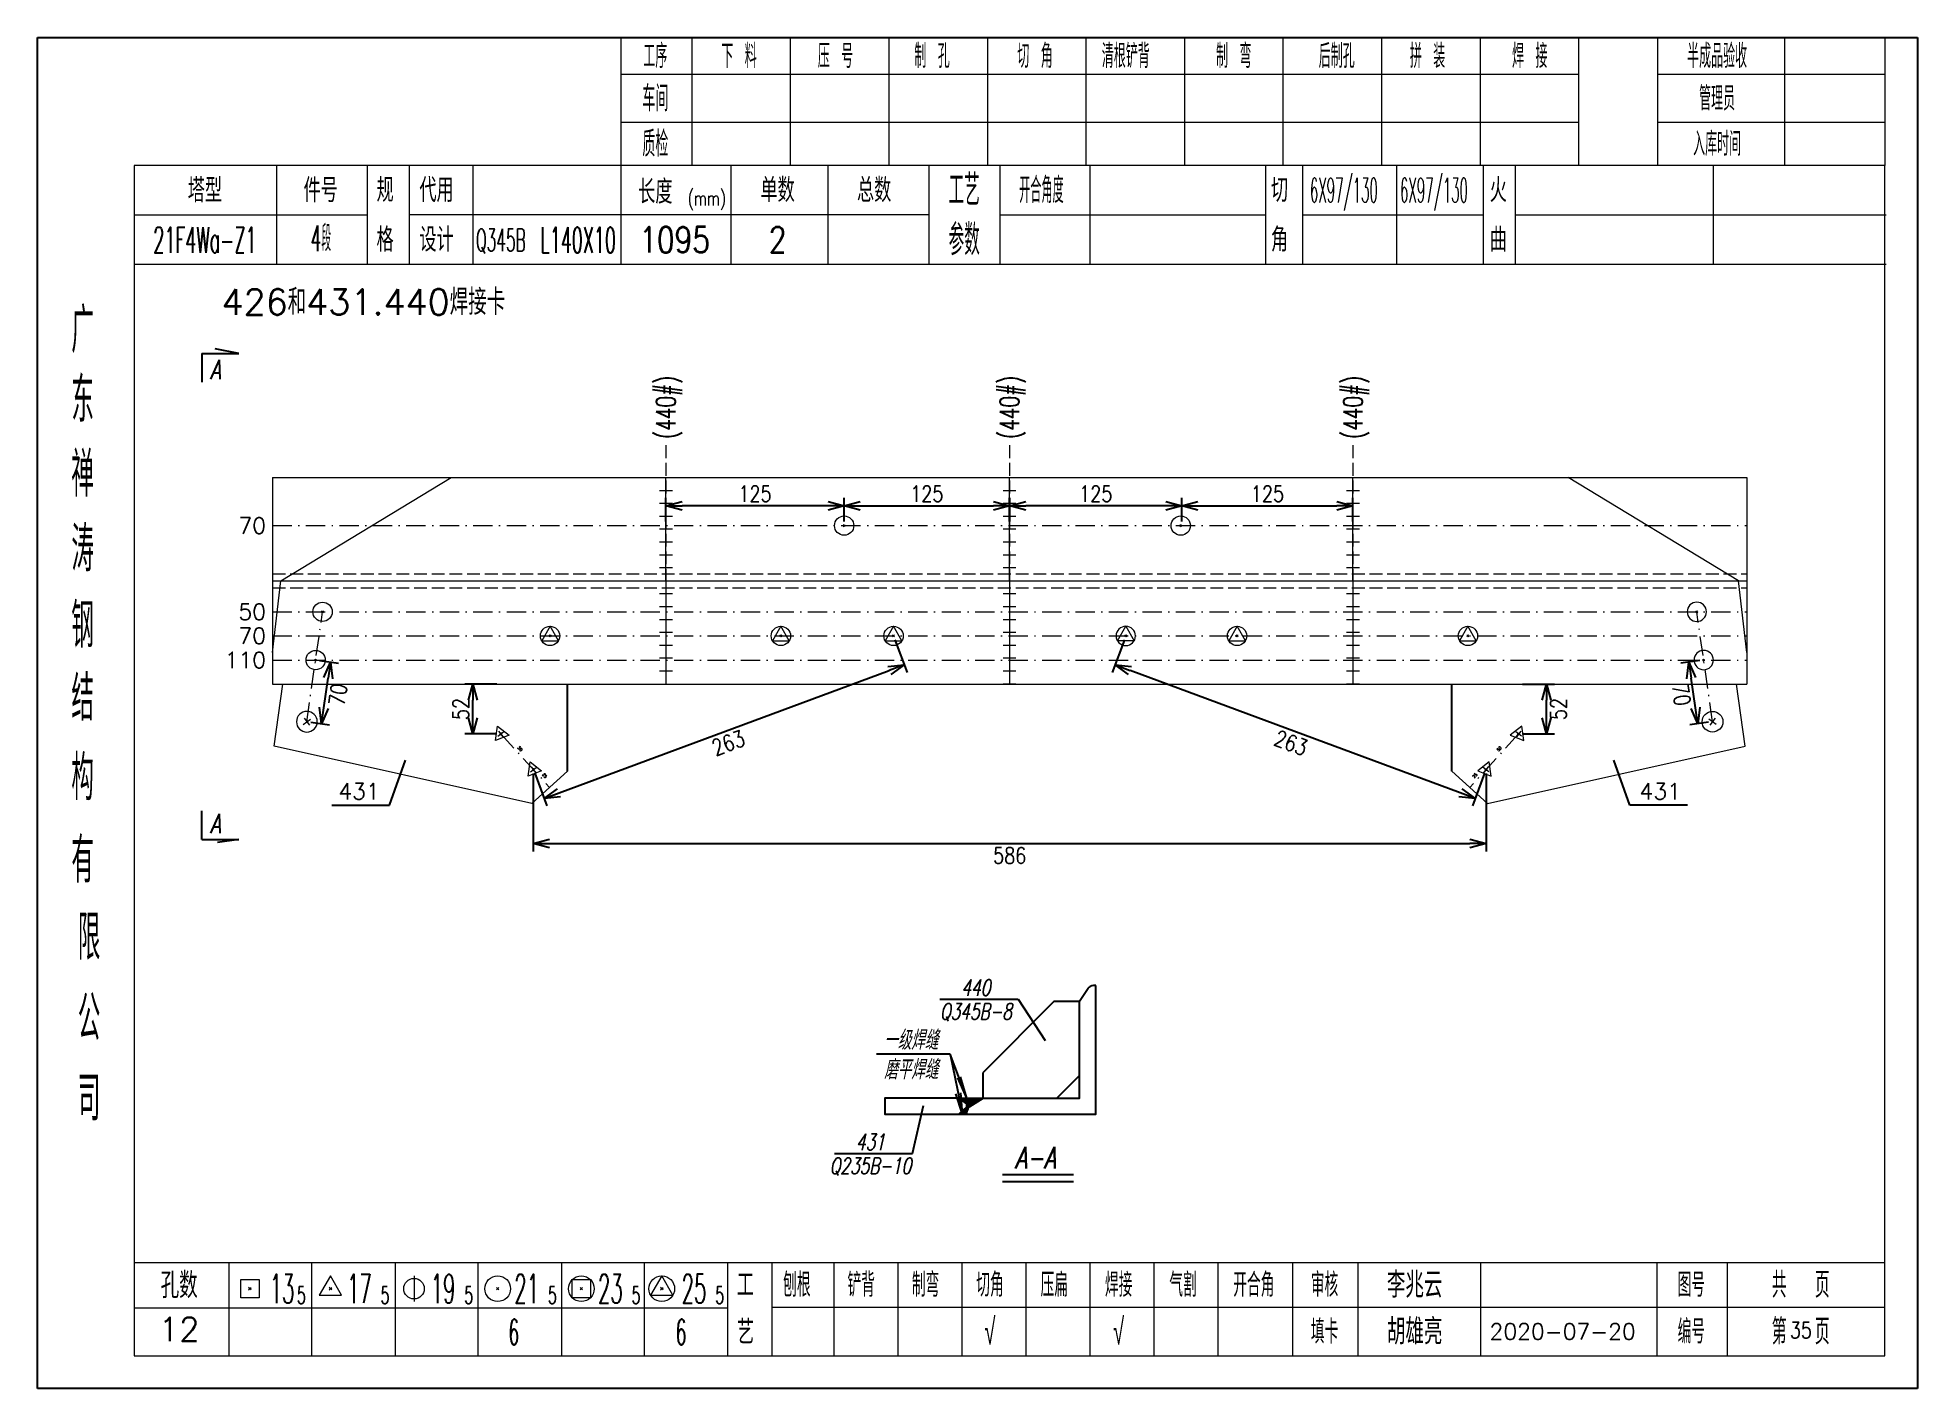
# Model space of a CAD drawing. Extents: x 1310 to 15542, y -76 to 8381.
# Drawn here: x 12441 to 12733.1, y 3663.8 to 3873.7 of the extents above; entities that cross this region are included whole.
import ezdxf
from ezdxf.enums import TextEntityAlignment as Align

# ---------------------------------------------------------------- set-up
doc = ezdxf.new("R2010")
doc.units = 0
doc.header["$MEASUREMENT"] = 0
doc.linetypes.add('一点画线', pattern=[5.2, 3, -1, 0.2, -1])
doc.linetypes.add('虚线', pattern=[2.75, 2, -0.75])
doc.layers.get('0').update_dxf_attribs({"linetype": 'CONTINUOUS', "lineweight": 25})
doc.layers.get('Defpoints').update_dxf_attribs({"linetype": 'CONTINUOUS'})
for name, color, linetype, lineweight in [('1', 7, 'CONTINUOUS', 25), ('2', 7, 'CONTINUOUS', 25), ('4', 7, 'CONTINUOUS', 25), ('5', 7, 'CONTINUOUS', 25)]:
    doc.layers.add(name, color=color, linetype=linetype, lineweight=lineweight)
doc.layers.add('12', color=7, linetype='CONTINUOUS')
doc.styles.add('DimFont', font='simplex.shx', dxfattribs={"width": 0.8, "bigfont": 'gbhzfs.shx'})
doc.styles.add('HZ', font='txt.shx', dxfattribs={"width": 0.7, "oblique": 12, "bigfont": 'hztxt.shx'})
doc.styles.get("Standard").update_dxf_attribs({"font": 'simplex.shx', "width": 0.7, "height": 3, "bigfont": 'gbhzfs.shx'})
doc.dimstyles.new('DHDxfDimStyleOpen30', dxfattribs={"dimtxt": 2.5, "dimasz": 2.5, "dimexe": 1.25, "dimexo": 0.625, "dimtad": 2, "dimtxsty": 'DimFont', "dimblk": 'OPEN30', "dimblk1": 'OPEN30', "dimblk2": 'OPEN30', "dimcen": 2.5, "dimadec": 0, "dimazin": 0, "dimtfac": 1, "dimtmove": 0, "dimatfit": 3, "dimfxl": 0, "dimarcsym": 0})

msp = doc.modelspace()

# ---------------------------------------------------------------- texts
at = {"color": 7, "linetype": 'Continuous', "lineweight": 13}
for s, p in [('70', (12476.472, 3797.878)), ('50', (12476.472, 3784.486)), ('70', (12476.472, 3780.736)), ('110', (12476.472, 3776.986)), ('431', (12494.15, 3756.582)), ('431', (12696.352, 3756.582))]:
    msp.add_text(s, height=2.5, dxfattribs=at).set_placement(p, align=Align.MIDDLE_RIGHT)
at = {"layer": '1', "color": 6, "style": 'HZ', "oblique": 12, "width": 0.7}
for s, p in [('一级焊缝', (12576.696, 3716.407)), ('磨平焊缝', (12576.696, 3711.835))]:
    msp.add_text(s, height=3, dxfattribs=at).set_placement(p, align=Align.CENTER)
at = {"layer": '12', "color": 140, "style": 'HZ', "oblique": 12, "width": 0.7}
for s, height, p in [('A', 3, (12468.567, 3820.648)), ('A', 3, (12468.567, 3750.079)), ('440', 2.5, (12586.786, 3724.816)), ('Q345B-8', 2.5, (12586.786, 3721.111)), ('431', 2.5, (12570.401, 3700.825)), ('A-A', 3.4, (12596.017, 3697.945)), ('Q235B-10', 2.5, (12570.401, 3697.12))]:
    msp.add_text(s, height=height, dxfattribs=at).set_placement(p, align=Align.CENTER)
at = {"layer": '2', "color": 7, "linetype": 'Continuous', "lineweight": 13, "width": 0.7}
for p in [(12538.619, 3811.378), (12592.005, 3811.378), (12645.39, 3811.378)]:
    msp.add_text('(440#)', height=3, rotation=90, dxfattribs=at).set_placement(p, align=Align.MIDDLE_LEFT)
at = {"layer": '2', "color": 7, "linetype": 'Continuous', "lineweight": 13}
for s, rotation, p in [('50', 311.8699, (12515.7, 3762.936)), ('50', 48.1301, (12668.373, 3762.936)), ('25', 311.8699, (12519.492, 3758.782)), ('25', 48.1301, (12664.581, 3758.782))]:
    msp.add_text(s, height=0.45, rotation=rotation, dxfattribs=at).set_placement(p, align=Align.BOTTOM_CENTER)
at = {"layer": '4', "color": 1, "linetype": 'Continuous', "lineweight": 25}
for s, height, width, p in [('工序', 3.7, 0.7, (12536.972, 3870.871)), ('下 料', 3.7, 0.7, (12549.972, 3870.871)), ('压 号', 3.7, 0.7, (12564.972, 3870.871)), ('制 孔', 3.7, 0.7, (12579.972, 3870.871)), ('切 角', 3.7, 0.7, (12595.972, 3870.871)), ('清根铲背 ', 3.7, 0.7, (12610.972, 3870.871)), (' 制 弯', 3.7, 0.7, (12625.972, 3870.871)), (' 后制孔', 3.7, 0.7, (12641.972, 3870.871)), ('拼 装', 3.7, 0.7, (12656.972, 3870.871)), (' 焊 接', 3.7, 0.7, (12671.972, 3870.871)), ('半成品验收', 3.7, 0.7, (12701.972, 3870.871)), ('车间', 4, 0.7, (12536.972, 3864.271)), ('管理员', 3.7, 0.7, (12701.972, 3864.271)), ('质检', 4, 0.7, (12536.972, 3857.211)), ('入库时间', 3.7, 0.7, (12701.972, 3857.211)), ('(mm)', 2.24, 0.7, (12544.972, 3848.771)), ('工艺', 4.8, 0.7, (12584.972, 3850.031)), ('开合角度', 4, 0.6, (12596.972, 3850.031)), ('6X97/130', 3.8, 0.4, (12643.972, 3850.031)), ('6X97/130', 3.8, 0.4, (12657.972, 3850.031)), ('4段', 4, 0.5, (12484.972, 3842.541)), ('参数', 4.8, 0.7, (12584.972, 3842.321)), ('21F4Wa-Z1', 4, 0.5, (12466.972, 3842.291)), ('Q345B', 3.5, 0.5, (12512.972, 3842.271)), ('L140X10', 4, 0.5, (12524.972, 3842.271)), ('1095', 4, 0.8, (12539.972, 3842.321)), ('2', 4, 0.8, (12555.972, 3842.321)), ('广', 6.96, 0.7, (12447.972, 3828.241)), ('东', 6.96, 0.7, (12447.972, 3817.451)), ('禅', 6.96, 0.7, (12447.972, 3805.861)), ('涛', 6.96, 0.7, (12447.972, 3794.261)), ('钢', 6.96, 0.7, (12447.972, 3782.371)), ('结', 6.96, 0.7, (12447.972, 3771.061)), ('构', 6.96, 0.7, (12447.972, 3758.681)), ('有', 6.96, 0.7, (12447.972, 3745.871)), ('限', 6.96, 0.7, (12448.972, 3733.871)), ('公', 6.96, 0.7, (12448.972, 3721.331)), ('司', 6.96, 0.7, (12448.972, 3708.851)), ('13', 4.47, 0.5, (12478.972, 3679.271)), ('17', 4.47, 0.5, (12490.972, 3679.271)), ('19', 4.47, 0.5, (12503.972, 3679.271)), ('21', 4.47, 0.5, (12516.972, 3679.271)), ('23', 4.47, 0.5, (12529.972, 3679.271)), ('25', 4.47, 0.5, (12542.972, 3679.271)), ('刨根', 3.7, 0.8, (12558.972, 3679.871)), ('铲背', 3.7, 0.8, (12568.972, 3679.871)), ('制弯', 3.7, 0.8, (12578.972, 3679.871)), ('切角', 3.7, 0.8, (12588.972, 3679.871)), ('压扁', 3.7, 0.8, (12598.972, 3679.871)), ('焊接', 3.7, 0.8, (12608.972, 3679.871)), ('气割', 3.7, 0.8, (12618.972, 3679.871)), ('开合角', 3.7, 0.8, (12629.972, 3679.871)), ('审核', 3.7, 0.8, (12640.972, 3679.871)), ('图号', 3.7, 0.8, (12697.972, 3679.871)), ('共  页', 4, 0.8, (12714.972, 3679.871)), ('5', 2.68, 0.6, (12481.972, 3678.271)), ('5', 2.68, 0.6, (12494.972, 3678.271)), ('5', 2.68, 0.6, (12507.972, 3678.271)), ('5', 2.68, 0.6, (12520.972, 3678.271)), ('5', 2.68, 0.6, (12533.972, 3678.271)), ('5', 2.68, 0.6, (12546.972, 3678.271)), ('√', 4, 0.6, (12588.972, 3672.601)), ('√', 4, 0.6, (12608.972, 3672.601)), ('第  页', 4, 0.8, (12714.972, 3672.601)), ('6', 4, 0.5, (12514.972, 3672.521)), ('6', 4, 0.5, (12540.972, 3672.521)), ('填卡', 3.7, 0.8, (12640.972, 3672.601)), ('编号', 3.7, 0.8, (12697.972, 3672.601))]:
    msp.add_text(s, height=height, dxfattribs=dict(at, width=width)).set_placement(p, align=Align.MIDDLE_CENTER)
for s, height, p in [('塔型', 3.7, (12466.972, 3850.001)), ('件号', 3.7, (12484.972, 3850.001)), ('规', 3.7, (12494.972, 3850.031)), ('代用', 3.7, (12502.972, 3850.031)), ('长度', 3.7, (12536.972, 3849.771)), ('单数', 3.7, (12555.972, 3850.031)), ('总数', 3.7, (12570.972, 3850.031)), ('切', 3.7, (12633.972, 3850.031)), ('火', 3.7, (12667.972, 3850.031)), ('格', 3.7, (12494.972, 3842.321)), ('设计', 3.7, (12502.972, 3842.321)), ('角', 3.7, (12633.972, 3842.321)), ('曲', 3.7, (12667.972, 3842.321)), ('孔数', 4, (12462.972, 3679.791)), ('工', 3.7, (12550.972, 3679.871)), ('李兆云', 4, (12654.972, 3679.871)), ('胡雄亮', 4, (12654.972, 3672.601)), ('12', 3.7, (12462.972, 3672.961)), ('艺', 3.7, (12550.972, 3672.521)), ('2020-07-20', 2.5, (12677.972, 3672.601))]:
    msp.add_text(s, height=height, dxfattribs=at).set_placement(p, align=Align.MIDDLE_CENTER)
at = {"layer": '4', "color": 4, "linetype": 'Continuous', "lineweight": 25}
msp.add_text('426和431.440焊接卡', height=4, dxfattribs=at).set_placement((12491.607, 3832.641), align=Align.MIDDLE_CENTER)
at = {"layer": '4', "color": 6, "linetype": 'Continuous', "lineweight": 25, "width": 0.8}
msp.add_text('35', height=2.5, dxfattribs=at).set_placement((12714.997, 3672.829), align=Align.MIDDLE_CENTER)

# ---------------------------------------------------------------- blocks, each defined once
blk = doc.blocks.new('孔21.5')
at = {"layer": '5', "color": 7, "linetype": 'Continuous', "lineweight": 13}
for p, q in [((-0.1, -0.1), (0.1, 0.1)), ((0.1, -0.1), (-0.1, 0.1))]:
    blk.add_line(p, q, dxfattribs=at)
blk.add_circle((0, 0), 1, dxfattribs=at)
blk = doc.blocks.new('孔25.5')
at = {"layer": '5', "color": 7, "linetype": 'Continuous', "lineweight": 13}
for p, q in [((0, 1), (-0.866, -0.5)), ((-0.1, -0.1), (0.1, 0.1)), ((0.1, -0.1), (-0.1, 0.1)), ((0.866, -0.5), (0, 1)), ((-0.866, -0.5), (0.866, -0.5))]:
    blk.add_line(p, q, dxfattribs=at)
blk.add_circle((0, 0), 1, dxfattribs=at)
blk = doc.blocks.new('_OPEN30')
at = {"color": 0, "linetype": 'ByBlock', "lineweight": -2}
for p, q in [((-1, 0.27), (0, 0)), ((0, 0), (-1, -0.27)), ((0, 0), (-1, 0))]:
    blk.add_line(p, q, dxfattribs=at)
blk = doc.blocks.new('*D53')
at = {"color": 0, "linetype": 'Continuous', "lineweight": -2}
for p, q in [((12538.62, 3798.5), (12538.62, 3802.22)), ((12563.81, 3800.97), (12541.12, 3800.97)), ((12566.31, 3798.5), (12566.31, 3802.22))]:
    blk.add_line(p, q, dxfattribs=at)
at = {"layer": 'Defpoints', "color": 0, "linetype": 'Continuous'}
for p in [(12538.62, 3800.97), (12538.62, 3797.88), (12566.31, 3797.88)]:
    blk.add_point(p, dxfattribs=at)
at = {"color": 0, "linetype": 'Continuous', "lineweight": -2, "xscale": 2.5, "yscale": 2.5, "zscale": 2.5, "rotation": 180}
blk.add_blockref('_OPEN30', (12538.62, 3800.97), dxfattribs=at)
at = {"color": 0, "linetype": 'Continuous', "lineweight": -2, "xscale": 2.5, "yscale": 2.5, "zscale": 2.5}
blk.add_blockref('_OPEN30', (12566.31, 3800.97), dxfattribs=at)
at = {"color": 0, "linetype": 'Continuous', "insert": (12552.46, 3802.84), "char_height": 2.5, "attachment_point": 5, "style": 'DimFont'}
blk.add_mtext('125', dxfattribs=at)
blk = doc.blocks.new('*D54')
at = {"color": 0, "linetype": 'Continuous', "lineweight": -2}
for p, q in [((12566.31, 3798.5), (12566.31, 3802.22)), ((12568.81, 3800.97), (12589.5, 3800.97)), ((12592, 3798.5), (12592, 3802.22))]:
    blk.add_line(p, q, dxfattribs=at)
at = {"layer": 'Defpoints', "color": 0, "linetype": 'Continuous'}
for p in [(12592, 3800.97), (12566.31, 3797.88), (12592, 3797.88)]:
    blk.add_point(p, dxfattribs=at)
at = {"color": 0, "linetype": 'Continuous', "lineweight": -2, "xscale": 2.5, "yscale": 2.5, "zscale": 2.5, "rotation": 180}
blk.add_blockref('_OPEN30', (12566.31, 3800.97), dxfattribs=at)
at = {"color": 0, "linetype": 'Continuous', "lineweight": -2, "xscale": 2.5, "yscale": 2.5, "zscale": 2.5}
blk.add_blockref('_OPEN30', (12592, 3800.97), dxfattribs=at)
at = {"color": 0, "linetype": 'Continuous', "insert": (12579.16, 3802.84), "char_height": 2.5, "attachment_point": 5, "style": 'DimFont'}
blk.add_mtext('125', dxfattribs=at)
blk = doc.blocks.new('*D55')
at = {"color": 0, "linetype": 'Continuous', "lineweight": -2}
for p, q in [((12618.8, 3798.5), (12618.8, 3802.22)), ((12621.3, 3800.97), (12642.89, 3800.97)), ((12645.39, 3798.5), (12645.39, 3802.22))]:
    blk.add_line(p, q, dxfattribs=at)
at = {"layer": 'Defpoints', "color": 0, "linetype": 'Continuous'}
for p in [(12645.39, 3800.97), (12618.8, 3797.88), (12645.39, 3797.88)]:
    blk.add_point(p, dxfattribs=at)
at = {"color": 0, "linetype": 'Continuous', "lineweight": -2, "xscale": 2.5, "yscale": 2.5, "zscale": 2.5, "rotation": 180}
blk.add_blockref('_OPEN30', (12618.8, 3800.97), dxfattribs=at)
at = {"color": 0, "linetype": 'Continuous', "lineweight": -2, "xscale": 2.5, "yscale": 2.5, "zscale": 2.5}
blk.add_blockref('_OPEN30', (12645.39, 3800.97), dxfattribs=at)
at = {"color": 0, "linetype": 'Continuous', "insert": (12632.1, 3802.84), "char_height": 2.5, "attachment_point": 5, "style": 'DimFont'}
blk.add_mtext('125', dxfattribs=at)
blk = doc.blocks.new('*D56')
at = {"color": 0, "linetype": 'Continuous', "lineweight": -2}
for p, q in [((12592.04, 3798.5), (12592.04, 3802.22)), ((12616.3, 3800.97), (12594.54, 3800.97)), ((12618.8, 3798.5), (12618.8, 3802.22))]:
    blk.add_line(p, q, dxfattribs=at)
at = {"layer": 'Defpoints', "color": 0, "linetype": 'Continuous'}
for p in [(12592.04, 3800.97), (12592.04, 3797.88), (12618.8, 3797.88)]:
    blk.add_point(p, dxfattribs=at)
at = {"color": 0, "linetype": 'Continuous', "lineweight": -2, "xscale": 2.5, "yscale": 2.5, "zscale": 2.5, "rotation": 180}
blk.add_blockref('_OPEN30', (12592.04, 3800.97), dxfattribs=at)
at = {"color": 0, "linetype": 'Continuous', "lineweight": -2, "xscale": 2.5, "yscale": 2.5, "zscale": 2.5}
blk.add_blockref('_OPEN30', (12618.8, 3800.97), dxfattribs=at)
at = {"color": 0, "linetype": 'Continuous', "insert": (12605.42, 3802.84), "char_height": 2.5, "attachment_point": 5, "style": 'DimFont'}
blk.add_mtext('125', dxfattribs=at)
blk = doc.blocks.new('板孔21.5')
at = {"layer": '5', "color": 7, "linetype": 'Continuous', "lineweight": 13}
for p, q in [((-0.3, -0.3), (0.3, 0.3)), ((0.3, -0.3), (-0.3, 0.3))]:
    blk.add_line(p, q, dxfattribs=at)
blk.add_circle((0, 0), 1, dxfattribs=at)
blk = doc.blocks.new('板孔17.5')
at = {"layer": '5', "color": 7, "linetype": 'Continuous', "lineweight": 13}
for p, q in [((0, 1), (-0.866, -0.5)), ((-0.3, -0.3), (0.3, 0.3)), ((0.3, -0.3), (-0.3, 0.3)), ((0.866, -0.5), (0, 1)), ((-0.866, -0.5), (0.866, -0.5))]:
    blk.add_line(p, q, dxfattribs=at)
at = {"layer": '5', "color": 7, "linetype": 'Continuous', "lineweight": 0}
blk.add_circle((0, 0), 0.1, dxfattribs=at)
blk = doc.blocks.new('*D57')
at = {"color": 0, "linetype": 'Continuous', "lineweight": -2}
for p, q in [((12512.33, 3773.24), (12507.36, 3773.24)), ((12508.61, 3768), (12508.61, 3770.74)), ((12512.33, 3765.5), (12507.36, 3765.5))]:
    blk.add_line(p, q, dxfattribs=at)
at = {"layer": 'Defpoints', "color": 0, "linetype": 'Continuous'}
for p in [(12508.61, 3773.24), (12512.95, 3773.24), (12512.95, 3765.5)]:
    blk.add_point(p, dxfattribs=at)
at = {"color": 0, "linetype": 'Continuous', "lineweight": -2, "xscale": 2.5, "yscale": 2.5, "zscale": 2.5}
for p, rotation in [((12508.61, 3773.24), 90), ((12508.61, 3765.5), 270)]:
    blk.add_blockref('_OPEN30', p, dxfattribs=dict(at, rotation=rotation))
at = {"color": 0, "linetype": 'Continuous', "insert": (12506.74, 3769.37), "char_height": 2.5, "attachment_point": 5, "rotation": 90, "style": 'DimFont'}
blk.add_mtext('52', dxfattribs=at)
blk = doc.blocks.new('*D58')
at = {"color": 0, "linetype": 'Continuous', "lineweight": -2}
for p, q in [((12484.8, 3776.9), (12487.72, 3776.48)), ((12485.46, 3769.55), (12486.12, 3774.18)), ((12483.43, 3767.31), (12486.35, 3766.9))]:
    blk.add_line(p, q, dxfattribs=at)
at = {"layer": 'Defpoints', "color": 0, "linetype": 'Continuous'}
for p in [(12484.18, 3776.99), (12486.48, 3776.66), (12482.81, 3767.4)]:
    blk.add_point(p, dxfattribs=at)
at = {"color": 0, "linetype": 'Continuous', "lineweight": -2, "xscale": 2.5, "yscale": 2.5, "zscale": 2.5}
for p, rotation in [((12486.48, 3776.66), 81.86989764584023), ((12485.11, 3767.07), 261.8698976458402)]:
    blk.add_blockref('_OPEN30', p, dxfattribs=dict(at, rotation=rotation))
at = {"color": 0, "linetype": 'Continuous', "insert": (12487.65, 3771.6), "char_height": 2.5, "attachment_point": 5, "rotation": 81.8699, "style": 'DimFont'}
blk.add_mtext('70', dxfattribs=at)
blk = doc.blocks.new('*D59')
at = {"color": 0, "linetype": 'Continuous', "lineweight": -2}
for p, q in [((12671.75, 3773.24), (12676.71, 3773.24)), ((12675.46, 3768), (12675.46, 3770.74)), ((12671.75, 3765.5), (12676.71, 3765.5))]:
    blk.add_line(p, q, dxfattribs=at)
at = {"layer": 'Defpoints', "color": 0, "linetype": 'Continuous'}
for p in [(12671.12, 3773.24), (12675.46, 3773.24), (12671.12, 3765.5)]:
    blk.add_point(p, dxfattribs=at)
at = {"color": 0, "linetype": 'Continuous', "lineweight": -2, "xscale": 2.5, "yscale": 2.5, "zscale": 2.5}
for p, rotation in [((12675.46, 3773.24), 90), ((12675.46, 3765.5), 270)]:
    blk.add_blockref('_OPEN30', p, dxfattribs=dict(at, rotation=rotation))
at = {"color": 0, "linetype": 'Continuous', "insert": (12677.34, 3769.37), "char_height": 2.5, "attachment_point": 5, "rotation": 90, "style": 'DimFont'}
blk.add_mtext('52', dxfattribs=at)
blk = doc.blocks.new('*D60')
at = {"color": 0, "linetype": 'Continuous', "lineweight": -2}
for p, q in [((12699.27, 3776.9), (12696.36, 3776.48)), ((12698.61, 3769.55), (12697.95, 3774.18)), ((12700.64, 3767.31), (12697.73, 3766.9))]:
    blk.add_line(p, q, dxfattribs=at)
at = {"layer": 'Defpoints', "color": 0, "linetype": 'Continuous'}
for p in [(12697.6, 3776.66), (12699.89, 3776.99), (12701.26, 3767.4)]:
    blk.add_point(p, dxfattribs=at)
at = {"color": 0, "linetype": 'Continuous', "lineweight": -2, "xscale": 2.5, "yscale": 2.5, "zscale": 2.5}
for p, rotation in [((12697.6, 3776.66), 98.13010235415979), ((12698.96, 3767.07), 278.1301023541598)]:
    blk.add_blockref('_OPEN30', p, dxfattribs=dict(at, rotation=rotation))
at = {"color": 0, "linetype": 'Continuous', "insert": (12696.42, 3771.6), "char_height": 2.5, "attachment_point": 5, "rotation": 278.1301, "style": 'DimFont'}
blk.add_mtext('70', dxfattribs=at)
blk = doc.blocks.new('*D61')
at = {"color": 0, "linetype": 'Continuous', "lineweight": -2}
for p, q in [((12574.21, 3780.15), (12576.09, 3775.07)), ((12522.02, 3756.34), (12573.32, 3775.37)), ((12518.22, 3759.38), (12520.11, 3754.3))]:
    blk.add_line(p, q, dxfattribs=at)
at = {"layer": 'Defpoints', "color": 0, "linetype": 'Continuous'}
for p in [(12573.99, 3780.74), (12575.66, 3776.24), (12518.01, 3759.96)]:
    blk.add_point(p, dxfattribs=at)
at = {"color": 0, "linetype": 'Continuous', "lineweight": -2, "xscale": 2.5, "yscale": 2.5, "zscale": 2.5}
for p, rotation in [((12575.66, 3776.24), 20.35494384151044), ((12519.67, 3755.47), 200.3549438415104)]:
    blk.add_blockref('_OPEN30', p, dxfattribs=dict(at, rotation=rotation))
at = {"color": 0, "linetype": 'Continuous', "insert": (12548.32, 3764.1), "char_height": 2.5, "attachment_point": 5, "rotation": 20.3549, "style": 'DimFont'}
blk.add_mtext('263', dxfattribs=at)
blk = doc.blocks.new('*D62')
at = {"color": 0, "linetype": 'Continuous', "lineweight": -2}
for p, q in [((12609.86, 3780.15), (12607.98, 3775.07)), ((12662.06, 3756.34), (12610.76, 3775.37)), ((12665.85, 3759.38), (12663.96, 3754.3))]:
    blk.add_line(p, q, dxfattribs=at)
at = {"layer": 'Defpoints', "color": 0, "linetype": 'Continuous'}
for p in [(12610.08, 3780.74), (12608.41, 3776.24), (12666.07, 3759.96)]:
    blk.add_point(p, dxfattribs=at)
at = {"color": 0, "linetype": 'Continuous', "lineweight": -2, "xscale": 2.5, "yscale": 2.5, "zscale": 2.5}
for p, rotation in [((12608.41, 3776.24), 159.6450561584895), ((12664.4, 3755.47), 339.6450561584895)]:
    blk.add_blockref('_OPEN30', p, dxfattribs=dict(at, rotation=rotation))
at = {"color": 0, "linetype": 'Continuous', "insert": (12635.75, 3764.1), "char_height": 2.5, "attachment_point": 5, "rotation": 339.6451, "style": 'DimFont'}
blk.add_mtext('263', dxfattribs=at)
blk = doc.blocks.new('*D63')
at = {"color": 0, "linetype": 'Continuous', "lineweight": -2}
for p, q in [((12518.01, 3759.34), (12518.01, 3747.21)), ((12666.07, 3759.34), (12666.07, 3747.21)), ((12520.51, 3748.46), (12663.57, 3748.46))]:
    blk.add_line(p, q, dxfattribs=at)
at = {"layer": 'Defpoints', "color": 0, "linetype": 'Continuous'}
for p in [(12518.01, 3759.96), (12666.07, 3759.96), (12666.07, 3748.46)]:
    blk.add_point(p, dxfattribs=at)
at = {"color": 0, "linetype": 'Continuous', "lineweight": -2, "xscale": 2.5, "yscale": 2.5, "zscale": 2.5, "rotation": 180}
blk.add_blockref('_OPEN30', (12518.01, 3748.46), dxfattribs=at)
at = {"color": 0, "linetype": 'Continuous', "lineweight": -2, "xscale": 2.5, "yscale": 2.5, "zscale": 2.5}
blk.add_blockref('_OPEN30', (12666.07, 3748.46), dxfattribs=at)
at = {"color": 0, "linetype": 'Continuous', "insert": (12592.04, 3746.59), "char_height": 2.5, "attachment_point": 5, "style": 'DimFont'}
blk.add_mtext('586', dxfattribs=at)
blk = doc.blocks.new('CTJGK')
at = {"color": 6, "linetype": 'Continuous'}
for p, q in [((0, 209.97), (292.13, 209.97)), ((0, 0), (0, 209.97)), ((292.13, 209.97), (292.13, 0)), ((292.13, 0), (0, 0))]:
    blk.add_line(p, q, dxfattribs=at)

# ---------------------------------------------------------------- dimensions: what is measured, and where the dimension line sits
at = {"color": 0, "linetype": 'Continuous'}
for base, p1, p2, text, picture, middle in [((12538.619, 3800.968), (12566.31, 3797.878), (12538.619, 3797.878), '125', '*D53', (12552.465, 3802.843)), ((12592.037, 3800.968), (12618.801, 3797.878), (12592.037, 3797.878), '125', '*D56', (12605.419, 3802.843)), ((12666.067, 3748.465), (12518.007, 3759.965), (12666.067, 3759.965), '586', '*D63', (12592.037, 3746.59))]:
    dim = msp.add_linear_dim(base=base, p1=p1, p2=p2, text=text, dimstyle='DHDxfDimStyleOpen30', dxfattribs=at)
    dim.commit()
    dim.dimension.update_dxf_attribs({"geometry": picture, "text_midpoint": middle})
for base, p1, p2, angle, text, picture, middle in [((12592.005, 3800.968), (12566.31, 3797.878), (12592.005, 3797.878), 180, '125', '*D54', (12579.157, 3802.843)), ((12645.39, 3800.968), (12618.801, 3797.878), (12645.39, 3797.878), 180, '125', '*D55', (12632.095, 3802.843)), ((12508.613, 3773.236), (12512.95, 3765.504), (12512.95, 3773.236), 90, '52', '*D57', (12506.738, 3769.37)), ((12675.461, 3773.236), (12671.123, 3765.504), (12671.123, 3773.236), 90, '52', '*D59', (12677.336, 3769.37))]:
    dim = msp.add_linear_dim(base=base, p1=p1, p2=p2, angle=angle, text=text, dimstyle='DHDxfDimStyleOpen30', dxfattribs=at)
    dim.commit()
    dim.dimension.update_dxf_attribs({"geometry": picture, "text_midpoint": middle})
for p1, p2, distance, text, picture, middle in [((12518.007, 3759.965), (12573.992, 3780.736), -4.793, '263', '*D61', (12548.319, 3764.099)), ((12666.067, 3759.965), (12610.081, 3780.736), 4.793, '263', '*D62', (12635.755, 3764.099)), ((12482.814, 3767.402), (12484.183, 3776.986), -2.318, '70', '*D58', (12487.649, 3771.601)), ((12701.26, 3767.402), (12699.891, 3776.986), 2.318, '70', '*D60', (12696.424, 3771.601))]:
    dim = msp.add_aligned_dim(p1=p1, p2=p2, distance=distance, text=text, dimstyle='DHDxfDimStyleOpen30', dxfattribs=at)
    dim.commit()
    dim.dimension.update_dxf_attribs({"geometry": picture, "text_midpoint": middle})

# ---------------------------------------------------------------- hatches: boundary and pattern name
msp.add_hatch(color=256).paths.add_polyline_path([(12584.497, 3708.887), (12584.517, 3708.633), (12585.404, 3708.014), (12585.404, 3707.514), (12584.661, 3706.845), (12584.698, 3706.387), (12585.404, 3706.387), (12585.404, 3706.74, -0.2557171), (12585.865, 3707.582), (12587.904, 3708.887)])
h = msp.add_hatch(color=256)
h.paths.add_polyline_path([(12584.573, 3706.765), (12584.154, 3706.387), (12584.698, 3706.387)])
h.paths.add_polyline_path([(12584.614, 3706.802), (12584.573, 3706.765), (12584.698, 3706.387)])
h.paths.add_polyline_path([(12584.661, 3706.845), (12584.614, 3706.802), (12584.698, 3706.387)])

# ---------------------------------------------------------------- linework, layer by layer
for p, q in [((12466.505, 3824.633), (12472.247, 3824.633)), ((12466.505, 3824.633), (12466.505, 3820.203)), ((12472.247, 3824.633), (12468.559, 3825.38)), ((12466.505, 3749.094), (12466.505, 3753.524)), ((12466.505, 3749.094), (12472.247, 3749.094)), ((12472.247, 3749.094), (12468.914, 3748.636)), ((12581.209, 3724.275), (12593.343, 3724.275)), ((12598.904, 3723.887), (12587.904, 3712.887)), ((12593.343, 3724.275), (12597.536, 3717.838)), ((12602.904, 3723.887), (12598.904, 3723.887)), ((12587.904, 3708.887), (12587.904, 3712.887)), ((12602.904, 3712.423), (12599.368, 3708.887)), ((12576.958, 3700.283), (12578.627, 3707.738)), ((12564.824, 3700.283), (12576.958, 3700.283)), ((12590.912, 3697.042), (12601.95, 3697.042)), ((12590.912, 3695.935), (12601.95, 3695.935))]:
    msp.add_line(p, q)
at = {"color": 7, "linetype": 'Continuous', "lineweight": 18}
for p, q in [((12477.472, 3805.378), (12477.472, 3773.236)), ((12477.472, 3805.378), (12706.602, 3805.378)), ((12706.602, 3805.378), (12706.602, 3773.236)), ((12477.472, 3789.307), (12706.602, 3789.307))]:
    msp.add_line(p, q, dxfattribs=at)
at = {"color": 7, "linetype": 'Continuous', "lineweight": 13}
for p, q in [((12478.753, 3789.307), (12505.232, 3805.378)), ((12705.32, 3789.307), (12678.841, 3805.378)), ((12477.472, 3778.172), (12478.753, 3789.307)), ((12706.602, 3778.172), (12705.32, 3789.307))]:
    msp.add_line(p, q, dxfattribs=at)
at = {"color": 3, "linetype": '一点画线', "lineweight": 13}
for p, q in [((12477.472, 3797.878), (12706.602, 3797.878)), ((12477.472, 3784.486), (12706.602, 3784.486)), ((12477.472, 3780.736), (12706.602, 3780.736)), ((12477.472, 3776.986), (12706.602, 3776.986))]:
    msp.add_line(p, q, dxfattribs=at)
at = {"color": 1, "linetype": '虚线', "lineweight": 18}
for p, q in [((12477.472, 3790.378), (12706.602, 3790.378)), ((12477.472, 3788.236), (12706.602, 3788.236))]:
    msp.add_line(p, q, dxfattribs=at)
at = {"color": 0, "linetype": 'Continuous'}
for p, q in [((12523.304, 3759.724), (12523.304, 3773.236)), ((12660.769, 3759.724), (12660.769, 3773.236)), ((12495.652, 3754.44), (12498.134, 3761.4)), ((12688.421, 3754.44), (12685.939, 3761.4)), ((12486.689, 3754.44), (12495.652, 3754.44)), ((12697.384, 3754.44), (12688.421, 3754.44)), ((12604.209, 3725.926), (12602.904, 3723.887)), ((12604.209, 3725.926), (12602.904, 3723.887)), ((12605.404, 3726.387), (12605.051, 3726.387)), ((12605.404, 3726.387), (12605.051, 3726.387)), ((12582.804, 3715.721), (12584.698, 3706.387)), ((12584.698, 3706.387), (12583.645, 3709.562)), ((12585.404, 3708.014), (12584.154, 3708.887)), ((12584.154, 3708.887), (12587.904, 3708.887)), ((12585.404, 3707.514), (12584.154, 3706.387)), ((12584.698, 3706.387), (12584.43, 3709.721)), ((12585.865, 3707.582), (12587.904, 3708.887)), ((12584.154, 3706.387), (12585.404, 3706.387)), ((12585.404, 3706.387), (12585.404, 3706.74))]:
    msp.add_line(p, q, dxfattribs=at)
for points in [[(12585.404, 3706.387), (12605.404, 3706.387), (12605.404, 3726.387)], [(12587.904, 3708.887), (12602.904, 3708.887), (12602.904, 3723.887)]]:
    msp.add_lwpolyline(points)
for points in [[(12584.154, 3708.887), (12572.659, 3708.887), (12572.659, 3706.387), (12584.154, 3706.387)], [(12585.404, 3707.514), (12585.404, 3708.014)]]:
    msp.add_lwpolyline(points, dxfattribs=at)
for centre, start, end in [((12605.051, 3725.387), 90, 147.37649), ((12605.051, 3725.387), 90, 147.37649), ((12586.404, 3706.74), 122.62351, 180)]:
    msp.add_arc(centre, 1, start, end, dxfattribs=at)
at = {"layer": '1', "color": 7, "linetype": 'Continuous', "lineweight": 18}
for p, q in [((12477.472, 3773.236), (12706.602, 3773.236)), ((12477.722, 3763.584), (12479.101, 3773.236)), ((12479.101, 3773.236), (12523.304, 3773.236)), ((12706.351, 3763.584), (12704.972, 3773.236)), ((12517.766, 3754.667), (12477.722, 3763.584)), ((12666.307, 3754.667), (12706.351, 3763.584)), ((12523.304, 3759.724), (12517.766, 3754.667)), ((12660.769, 3759.724), (12666.307, 3754.667))]:
    msp.add_line(p, q, dxfattribs=at)
at = {"layer": '1', "color": 2}
for p, q in [((12582.804, 3715.721), (12571.339, 3715.721)), ((12585.404, 3708.887), (12582.804, 3715.721)), ((12585.404, 3708.887), (12583.976, 3712.035)), ((12585.404, 3708.887), (12584.378, 3712.188))]:
    msp.add_line(p, q, dxfattribs=at)
at = {"layer": '2', "color": 216, "linetype": '虚线', "lineweight": 13}
for p, q in [((12538.619, 3810.378), (12538.619, 3773.236)), ((12592.005, 3810.378), (12592.005, 3773.236)), ((12645.39, 3810.378), (12645.39, 3773.236))]:
    msp.add_line(p, q, dxfattribs=at)
at = {"layer": '2', "color": 7, "linetype": 'Continuous', "lineweight": 13}
for p, q in [((12539.619, 3805.307), (12537.619, 3805.307)), ((12538.619, 3789.307), (12538.619, 3805.378)), ((12593.005, 3805.307), (12591.005, 3805.307)), ((12592.005, 3789.307), (12592.005, 3805.378)), ((12646.39, 3805.307), (12644.39, 3805.307)), ((12645.39, 3789.307), (12645.39, 3805.378)), ((12539.619, 3803.307), (12537.619, 3803.307)), ((12539.619, 3801.307), (12537.619, 3801.307)), ((12593.005, 3803.307), (12591.005, 3803.307)), ((12593.005, 3801.307), (12591.005, 3801.307)), ((12646.39, 3803.307), (12644.39, 3803.307)), ((12646.39, 3801.307), (12644.39, 3801.307)), ((12539.619, 3799.307), (12537.619, 3799.307)), ((12593.005, 3799.307), (12591.005, 3799.307)), ((12646.39, 3799.307), (12644.39, 3799.307)), ((12539.619, 3797.307), (12537.619, 3797.307)), ((12539.619, 3795.307), (12537.619, 3795.307)), ((12593.005, 3797.307), (12591.005, 3797.307)), ((12593.005, 3795.307), (12591.005, 3795.307)), ((12646.39, 3797.307), (12644.39, 3797.307)), ((12646.39, 3795.307), (12644.39, 3795.307)), ((12539.619, 3793.307), (12537.619, 3793.307)), ((12593.005, 3793.307), (12591.005, 3793.307)), ((12646.39, 3793.307), (12644.39, 3793.307)), ((12539.619, 3791.307), (12537.619, 3791.307)), ((12538.619, 3789.307), (12538.619, 3773.236)), ((12593.005, 3791.307), (12591.005, 3791.307)), ((12592.005, 3789.307), (12592.005, 3773.236)), ((12646.39, 3791.307), (12644.39, 3791.307)), ((12645.39, 3789.307), (12645.39, 3773.236)), ((12537.619, 3787.307), (12539.619, 3787.307)), ((12591.005, 3787.307), (12593.005, 3787.307)), ((12644.39, 3787.307), (12646.39, 3787.307)), ((12537.619, 3785.307), (12539.619, 3785.307)), ((12537.619, 3783.307), (12539.619, 3783.307)), ((12591.005, 3785.307), (12593.005, 3785.307)), ((12591.005, 3783.307), (12593.005, 3783.307)), ((12644.39, 3785.307), (12646.39, 3785.307)), ((12644.39, 3783.307), (12646.39, 3783.307)), ((12537.619, 3781.307), (12539.619, 3781.307)), ((12591.005, 3781.307), (12593.005, 3781.307)), ((12644.39, 3781.307), (12646.39, 3781.307)), ((12537.619, 3779.307), (12539.619, 3779.307)), ((12537.619, 3777.307), (12539.619, 3777.307)), ((12591.005, 3779.307), (12593.005, 3779.307)), ((12591.005, 3777.307), (12593.005, 3777.307)), ((12644.39, 3779.307), (12646.39, 3779.307)), ((12644.39, 3777.307), (12646.39, 3777.307)), ((12537.619, 3775.307), (12539.619, 3775.307)), ((12591.005, 3775.307), (12593.005, 3775.307)), ((12644.39, 3775.307), (12646.39, 3775.307)), ((12591.005, 3773.307), (12593.005, 3773.307)), ((12644.39, 3773.307), (12646.39, 3773.307))]:
    msp.add_line(p, q, dxfattribs=at)
at = {"layer": '2', "color": 9, "linetype": '一点画线', "lineweight": 13}
for p, q in [((12482.814, 3767.402), (12485.254, 3784.486)), ((12701.26, 3767.402), (12698.819, 3784.486)), ((12512.95, 3765.504), (12520.535, 3757.195)), ((12671.123, 3765.504), (12663.538, 3757.195))]:
    msp.add_line(p, q, dxfattribs=at)
at = {"layer": '4', "color": 1, "linetype": 'Continuous', "lineweight": 18}
for p, q in [((12440.972, 3873.741), (12440.972, 3663.771)), ((12733.102, 3873.741), (12440.972, 3873.741)), ((12531.602, 3873.741), (12531.602, 3853.901)), ((12542.632, 3873.741), (12542.632, 3853.881)), ((12557.942, 3873.741), (12557.942, 3853.881)), ((12573.262, 3873.741), (12573.262, 3853.881)), ((12588.572, 3873.741), (12588.572, 3853.881)), ((12603.882, 3873.741), (12603.882, 3853.881)), ((12619.192, 3873.741), (12619.192, 3853.881)), ((12634.512, 3873.741), (12634.512, 3853.881)), ((12649.822, 3873.741), (12649.822, 3853.881)), ((12665.132, 3873.741), (12665.132, 3853.881)), ((12680.442, 3873.741), (12680.442, 3853.901)), ((12680.442, 3873.741), (12680.442, 3853.881)), ((12692.722, 3873.741), (12692.722, 3853.881)), ((12712.472, 3873.741), (12712.472, 3853.881)), ((12728.052, 3873.741), (12728.052, 3853.881)), ((12733.102, 3843.941), (12733.102, 3873.741)), ((12680.442, 3868.011), (12531.602, 3868.011)), ((12728.052, 3868.011), (12692.722, 3868.011)), ((12680.442, 3860.531), (12531.602, 3860.531)), ((12728.052, 3860.531), (12692.722, 3860.531)), ((12455.982, 3853.881), (12455.982, 3668.821)), ((12728.052, 3853.881), (12455.982, 3853.881)), ((12478.102, 3853.891), (12478.102, 3838.471)), ((12492.252, 3838.471), (12492.252, 3853.881)), ((12498.752, 3838.471), (12498.752, 3853.881)), ((12508.622, 3853.881), (12508.622, 3838.471)), ((12531.602, 3853.901), (12531.602, 3838.471)), ((12548.722, 3853.881), (12548.722, 3838.471)), ((12563.772, 3853.881), (12563.772, 3838.471)), ((12579.472, 3853.881), (12579.472, 3838.471)), ((12590.532, 3853.881), (12590.532, 3838.471)), ((12604.482, 3853.881), (12604.482, 3838.471)), ((12631.782, 3853.881), (12631.782, 3838.471)), ((12637.542, 3853.881), (12637.542, 3838.471)), ((12652.162, 3853.881), (12652.162, 3838.471)), ((12665.622, 3853.881), (12665.622, 3838.471)), ((12670.612, 3853.881), (12670.612, 3838.471)), ((12701.352, 3853.881), (12701.352, 3838.471)), ((12728.052, 3668.821), (12728.052, 3853.881)), ((12492.252, 3846.121), (12455.982, 3846.121)), ((12579.472, 3846.171), (12498.752, 3846.171)), ((12590.532, 3846.171), (12631.782, 3846.171)), ((12637.542, 3846.171), (12665.622, 3846.171)), ((12670.612, 3846.171), (12728.232, 3846.171)), ((12733.102, 3663.771), (12733.102, 3843.941)), ((12728.232, 3838.471), (12455.982, 3838.471)), ((12455.982, 3683.351), (12728.052, 3683.351)), ((12470.672, 3683.351), (12470.672, 3668.821)), ((12483.602, 3668.821), (12483.602, 3683.351)), ((12496.532, 3683.351), (12496.532, 3668.821)), ((12509.452, 3668.821), (12509.452, 3683.351)), ((12522.382, 3683.351), (12522.382, 3668.821)), ((12535.312, 3668.821), (12535.312, 3683.351)), ((12548.232, 3668.821), (12548.232, 3683.351)), ((12555.102, 3668.821), (12555.102, 3683.351)), ((12564.762, 3668.821), (12564.762, 3683.351)), ((12574.702, 3668.821), (12574.702, 3683.351)), ((12584.642, 3668.821), (12584.642, 3683.351)), ((12594.592, 3668.821), (12594.592, 3683.351)), ((12604.532, 3668.821), (12604.532, 3683.351)), ((12614.472, 3668.821), (12614.472, 3683.351)), ((12624.422, 3668.821), (12624.422, 3683.351)), ((12636.062, 3668.821), (12636.062, 3683.351)), ((12646.212, 3668.821), (12646.212, 3683.351)), ((12665.272, 3668.821), (12665.272, 3683.351)), ((12692.652, 3668.821), (12692.652, 3683.351)), ((12703.612, 3668.821), (12703.612, 3683.351)), ((12548.232, 3676.221), (12455.982, 3676.221)), ((12555.062, 3676.381), (12728.052, 3676.381)), ((12455.982, 3668.821), (12728.052, 3668.821)), ((12440.972, 3663.771), (12733.102, 3663.771))]:
    msp.add_line(p, q, dxfattribs=at)
at = {"layer": '4', "color": 7, "linetype": 'Continuous', "lineweight": 13}
for p, q in [((12486.472, 3681.271), (12484.74, 3678.271)), ((12488.204, 3678.271), (12486.472, 3681.271)), ((12499.472, 3681.271), (12499.472, 3677.271)), ((12537.972, 3681.271), (12536.24, 3678.271)), ((12539.704, 3678.271), (12537.972, 3681.271)), ((12472.558, 3677.857), (12472.558, 3680.685)), ((12472.558, 3680.685), (12475.386, 3680.685)), ((12473.772, 3679.071), (12474.172, 3679.471)), ((12474.172, 3679.071), (12473.772, 3679.471)), ((12475.386, 3680.685), (12475.386, 3677.857)), ((12484.74, 3678.271), (12488.204, 3678.271)), ((12486.272, 3679.071), (12486.672, 3679.471)), ((12486.672, 3679.071), (12486.272, 3679.471)), ((12512.272, 3679.071), (12512.672, 3679.471)), ((12512.672, 3679.071), (12512.272, 3679.471)), ((12524.058, 3677.857), (12524.058, 3680.685)), ((12524.058, 3680.685), (12526.886, 3680.685)), ((12525.272, 3679.071), (12525.672, 3679.471)), ((12525.672, 3679.071), (12525.272, 3679.471)), ((12526.886, 3680.685), (12526.886, 3677.857)), ((12536.24, 3678.271), (12539.704, 3678.271)), ((12537.772, 3679.071), (12538.172, 3679.471)), ((12538.172, 3679.071), (12537.772, 3679.471)), ((12475.386, 3677.857), (12472.558, 3677.857)), ((12526.886, 3677.857), (12524.058, 3677.857))]:
    msp.add_line(p, q, dxfattribs=at)
for centre, radius in [((12499.472, 3679.271), 1.6), ((12512.472, 3679.271), 2), ((12525.472, 3679.271), 2), ((12537.972, 3679.271), 2)]:
    msp.add_circle(centre, radius, dxfattribs=at)

# ---------------------------------------------------------------- block references
at = {"color": 0, "linetype": 'Continuous'}
msp.add_blockref('CTJGK', (12440.972, 3663.771), dxfattribs=at)
at = {"color": 8, "linetype": 'Continuous', "lineweight": 9, "xscale": 1.5, "yscale": 1.5, "zscale": 1.5}
for p in [(12566.31, 3797.878), (12618.623, 3797.878)]:
    msp.add_blockref('孔21.5', p, dxfattribs=at)
at = {"layer": '1', "color": 8, "linetype": 'Continuous', "lineweight": 9, "yscale": 1.5, "zscale": 1.5}
for name, p, xscale in [('孔21.5', (12485.254, 3784.486), 1.5), ('孔21.5', (12698.819, 3784.486), -1.5), ('孔25.5', (12520.607, 3780.736), 1.5), ('孔25.5', (12556.482, 3780.736), 1.5), ('孔25.5', (12573.992, 3780.736), 1.5), ('孔25.5', (12610.081, 3780.736), -1.5), ('孔25.5', (12627.378, 3780.736), 1.5), ('孔25.5', (12663.253, 3780.736), 1.5), ('孔21.5', (12484.183, 3776.986), 1.5), ('孔21.5', (12699.891, 3776.986), -1.5)]:
    msp.add_blockref(name, p, dxfattribs=dict(at, xscale=xscale))
at = {"layer": '1', "color": 7, "linetype": 'Continuous', "lineweight": 0}
for name, p, xscale, yscale, zscale, rotation in [('板孔21.5', (12482.814, 3767.402), -1.612499999999597, 1.612499999999955, 1.6125, 261.869897645908), ('板孔21.5', (12701.26, 3767.402), 1.612499999999597, 1.612499999999955, 1.6125, 98.13010235409199), ('板孔17.5', (12512.95, 3765.504), -1.312500000000222, 1.3125, 1.3125, 261.8698976457808), ('板孔17.5', (12671.123, 3765.504), 1.312500000000222, 1.3125, 1.3125, 98.13010235421916), ('板孔17.5', (12518.007, 3759.965), -1.312500000000222, 1.3125, 1.3125, 261.8698976457808), ('板孔17.5', (12666.067, 3759.965), 1.312500000000222, 1.3125, 1.3125, 98.13010235421916)]:
    msp.add_blockref(name, p, dxfattribs=dict(at, xscale=xscale, yscale=yscale, zscale=zscale, rotation=rotation))

msp.set_redraw_order([(e.dxf.handle, doc.entitydb.next_handle()) for e in msp.query("TEXT MTEXT ATTDEF DIMENSION ARC_DIMENSION")])  # texts and dimensions are drawn at this point

doc.saveas('drawing.dxf')
